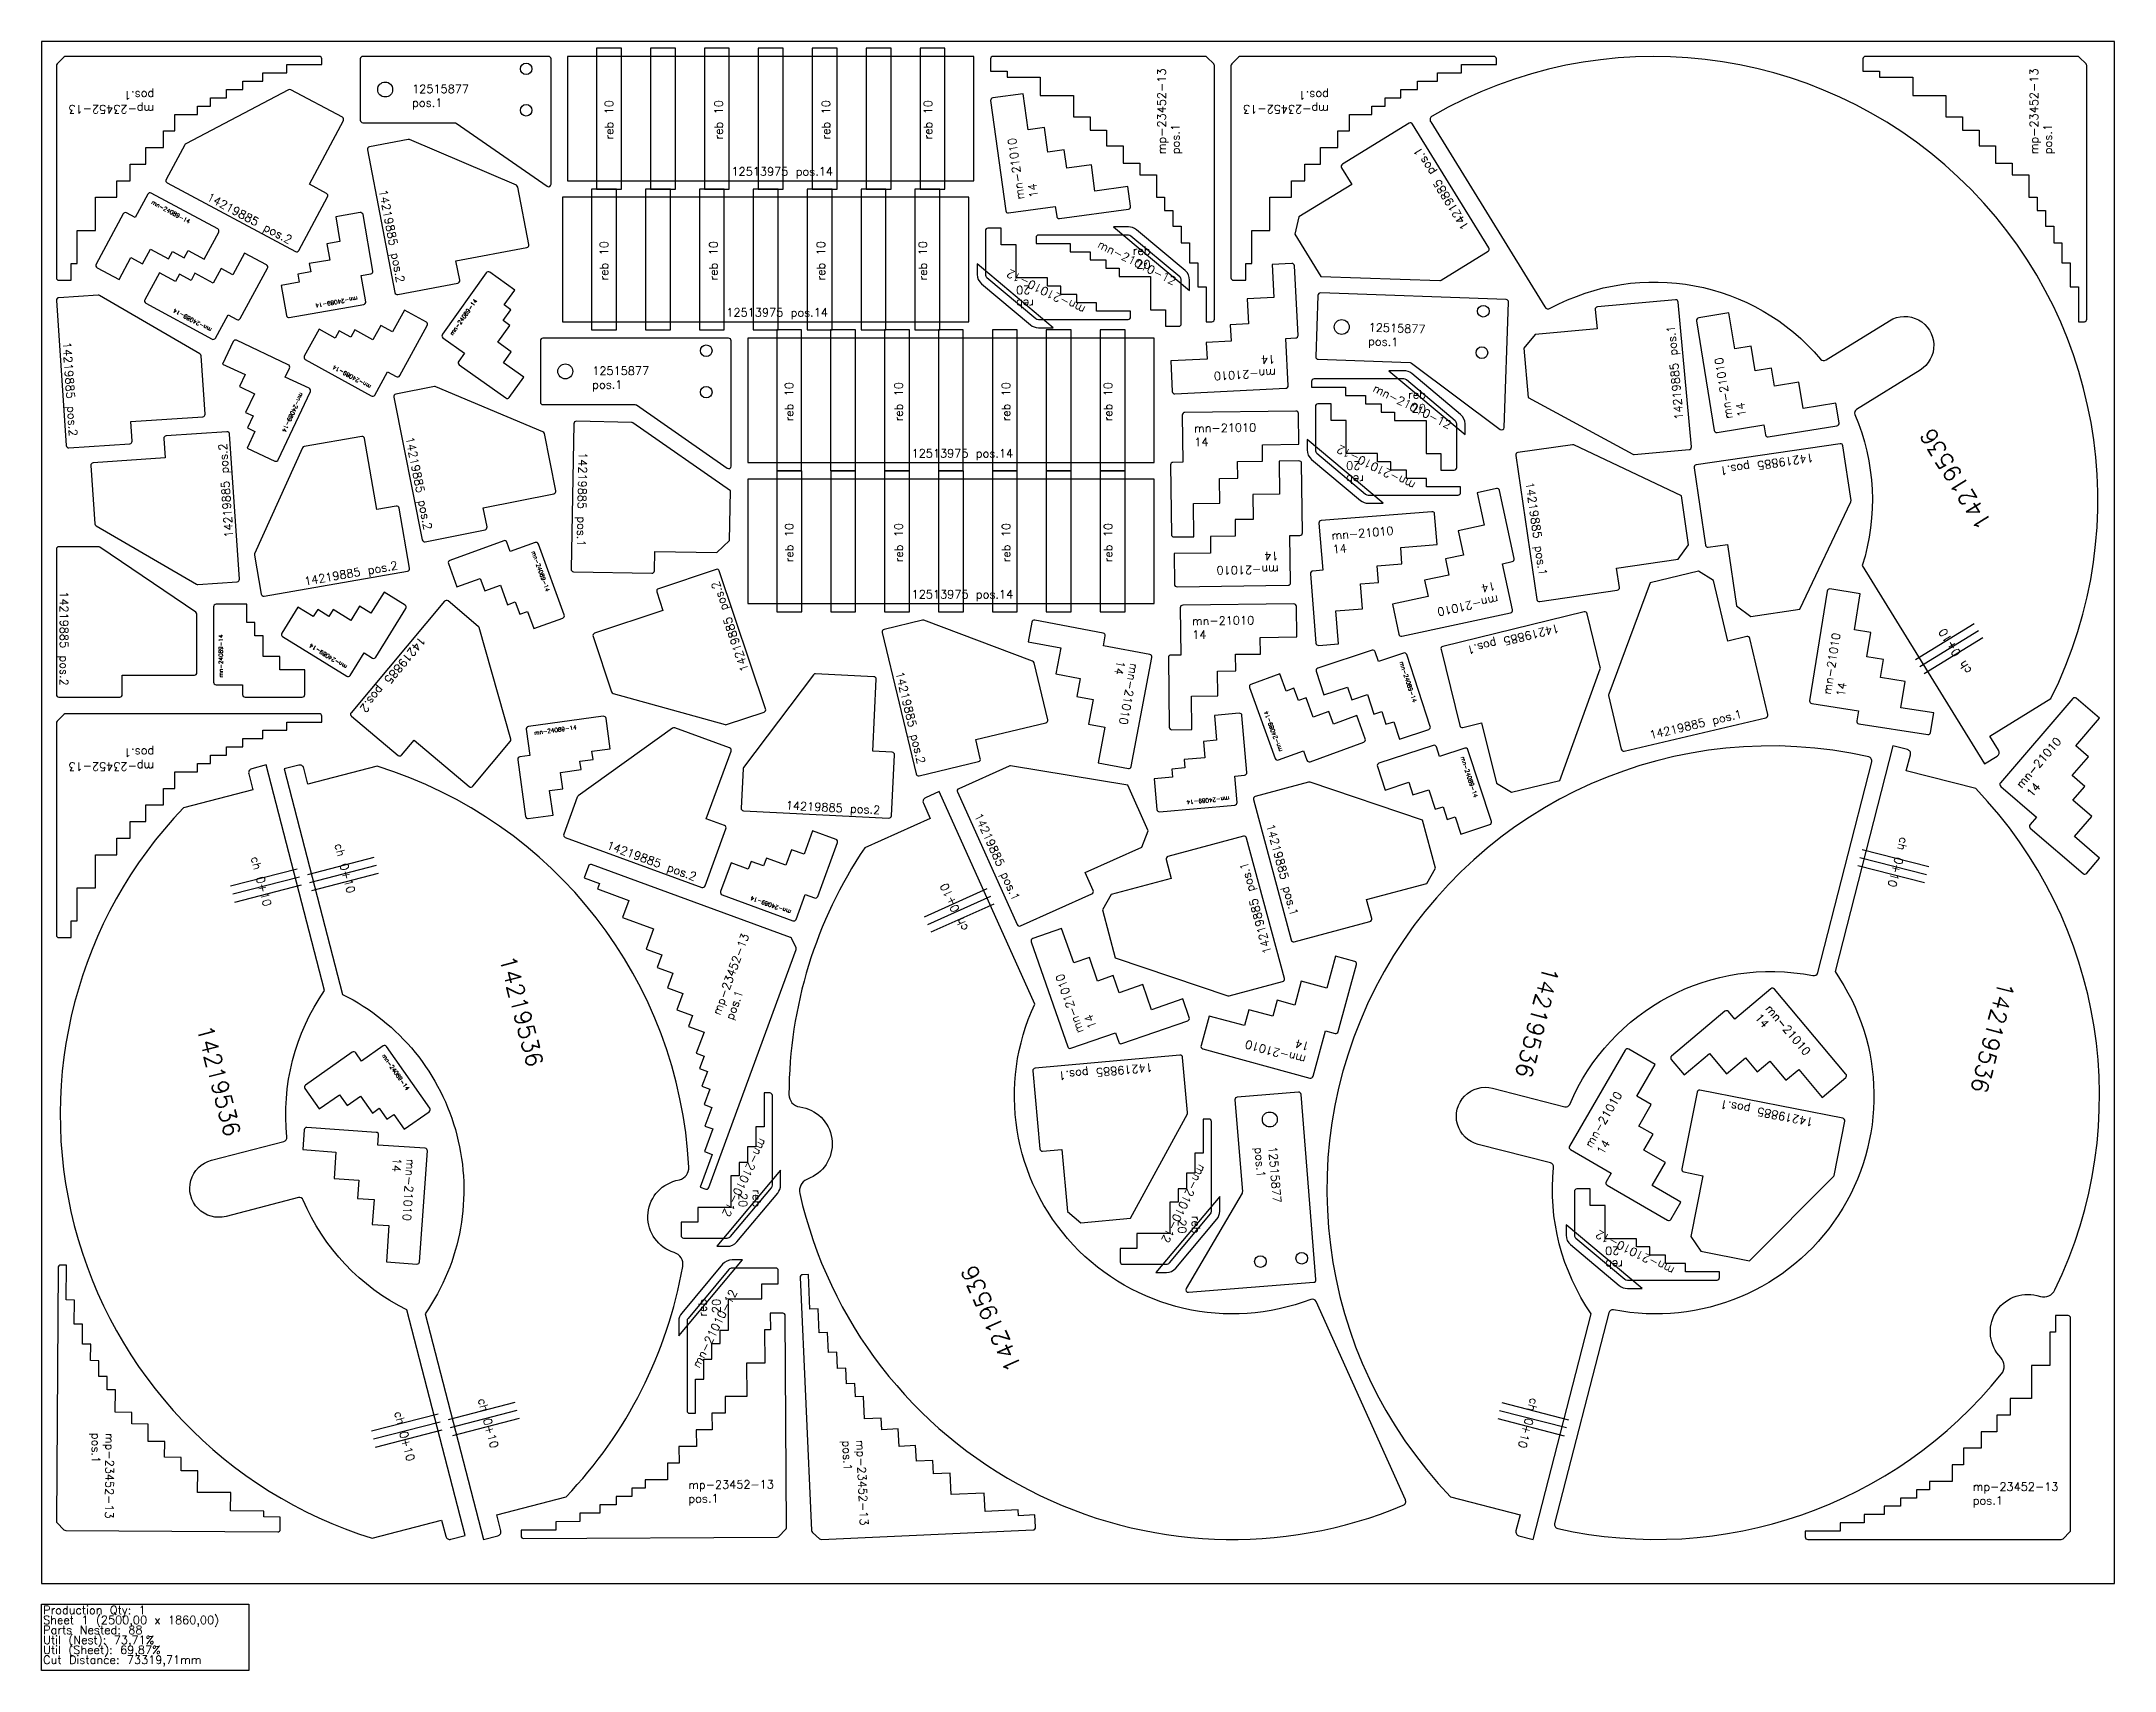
# Model space of a CAD drawing. Header units: millimetres. Extents: x 0 to 2500, y -105 to 1860.
import ezdxf

# ---------------------------------------------------------------- set-up
doc = ezdxf.new("R2010")
doc.units = ezdxf.units.MM
for name, color, linetype in [('12515877', 7, 'Continuous'), ('14219536', 7, 'Continuous'), ('14219885', 7, 'Continuous'), ('Chanfro', 7, 'Continuous'), ('MN-21010 12', 7, 'Continuous'), ('mn-21010 14', 7, 'Continuous'), ('mn-24089-14', 7, 'Continuous'), ('mp-23452-13', 7, 'Continuous'), ('Rebaixo', 6, 'Continuous'), ('sheet', 24, 'Continuous'), ('Stats', 7, 'Continuous'), ('Texto', 7, 'Continuous')]:
    doc.layers.add(name, color=color, linetype=linetype)
doc.styles.get("Standard").update_dxf_attribs({"font": 'txt.shx'})

msp = doc.modelspace()

# ---------------------------------------------------------------- texts
at = {"layer": 'Chanfro', "color": 30, "char_height": 10, "width": 69.013}
for insert, attachment_point, rotation in [((2295.6, 1153.3), 9, 121.6665), ((267.9, 815.8), 9, 284.4855), ((378.5, 834.1), 3, 284.4855), ((2236.1, 838.9), 3, 255.5984), ((1108.5, 785.7), 1, 114.2485), ((425.4, 206.3), 7, 284.4855), ((536, 224.5), 1, 284.4855), ((1795.8, 224.5), 7, 255.5984)]:
    msp.add_mtext('ch 0+10', dxfattribs=dict(at, insert=insert, attachment_point=attachment_point, rotation=rotation))
at = {"layer": 'Rebaixo', "color": 6, "char_height": 10, "attachment_point": 1, "rotation": 90}
for insert in [(679.5, 1741.7), (811.6, 1741.7), (941, 1741.7), (1064.1, 1741.7), (673.3, 1571.7), (805.4, 1571.7), (934.9, 1571.7), (1057.9, 1571.7), (896.6, 1401.7), (1028.7, 1401.7), (1158.2, 1401.7), (1281.2, 1401.7), (896.7, 1231.7), (1028.8, 1231.7), (1158.3, 1231.7), (1281.3, 1231.7)]:
    msp.add_mtext_dynamic_manual_height_columns('reb 10', width=81.56, gutter_width=12.5, heights=[0], dxfattribs=dict(at, insert=insert))
at = {"layer": 'Rebaixo', "color": 2, "char_height": 10, "attachment_point": 3}
for insert in [(1337.5, 1612.7), (1669.6, 1439.2)]:
    msp.add_mtext_dynamic_manual_height_columns('reb 20', width=41.558, gutter_width=12.5, heights=[0], dxfattribs=dict(at, insert=insert))
for insert, rotation in [((1175.4, 1538.4), 180), ((1573.4, 1326.6), 180), ((867.7, 453.8), 270), ((1397.3, 422.1), 270), ((1885.7, 379.6), 180), ((792.2, 343.3), 90)]:
    msp.add_mtext_dynamic_manual_height_columns('reb 20', width=41.558, gutter_width=12.5, heights=[0], dxfattribs=dict(at, insert=insert, rotation=rotation))
at = {"layer": 'Stats', "color": 60}
for s, p in [('Sheet 1 (2500,00 x 1860,00)', (2, -49)), ('Production Qty: 1', (2, -37)), ('Parts Nested: 88', (2, -61)), ('Util (Nest): 73,71%', (2, -73)), ('Util (Sheet): 69,87%', (2, -85)), ('Cut Distance: 73319,71mm', (2, -97))]:
    msp.add_text(s, height=10, dxfattribs=at).set_placement(p)
at = {"layer": 'Texto', "color": 30, "attachment_point": 1}
for s, insert, char_height, width, rotation in [('mp-23452-13 pos.1', (1345.8, 1724), 10, 60.76, 90), ('mp-23452-13 pos.1', (2397.8, 1724), 10, 60.76, 90), ('mp-23452-13 pos.1', (136, 1773.2), 10, 60.76, 180), ('12515877 pos.1', (447, 1807.8), 10, 105.689, 359.9997), ('mp-23452-13 pos.1', (1552.5, 1773.2), 10, 60.76, 180), ('mn-21010 14', (1175.3, 1668.6), 10, 87.681, 97.7901), ('14219885 pos.1', (1713.4, 1631.3), 10, 277.851, 121.6665), ('14219885 pos.2', (203.1, 1678), 10, 277.851, 331.8368), ('14219885 pos.2', (416.7, 1682.2), 10, 277.851, 280.8919), ('mn-24089-14', (134.5, 1668.8), 5, 76.182, 331.8368), ('mn-24089-14', (381.7, 1547.7), 5, 76.182, 189.9421), ('mn-24089-14', (203.5, 1509.2), 5, 76.182, 151.4953), ('mn-24089-14', (491.9, 1508), 5, 76.182, 54.4349), ('12515877 pos.1', (1600.7, 1520.3), 10, 105.689, 357.9765), ('14219885 pos.1', (1969.9, 1403.4), 10, 277.851, 95.171), ('14219885 pos.2', (35.7, 1497.9), 10, 277.851, 273.8813), ('mn-21010 14', (1489, 1455.2), 10, 87.681, 182.9286), ('mn-21010 14', (2029.5, 1403.9), 10, 87.681, 99.1425), ('mn-24089-14', (395.7, 1440.6), 5, 76.182, 151.0562), ('12515877 pos.1', (664.2, 1467.8), 10, 105.689, 0), ('mn-24089-14', (316.3, 1434.9), 5, 76.182, 244.7893), ('14219885 pos.2', (448.9, 1383.9), 10, 277.851, 281.2946), ('mn-21010 14', (1389.9, 1398.5), 10, 87.681, 0.7001), ('14219536', (2336, 1268.4), 20, 434.728, 121.6665), ('14219885 pos.2', (221.1, 1261.1), 10, 277.851, 93.8813), ('14219885 pos.1', (658.1, 1364.5), 10, 277.851, 268.8658), ('14219885 pos.1', (2137.8, 1353.2), 10, 277.851, 188.3429), ('14219885 pos.1', (1799.5, 1329.3), 10, 277.851, 278.3429), ('mn-21010 14', (1555.3, 1269), 10, 87.681, 4.5656), ('14219885 pos.2', (316.2, 1213.8), 10, 277.851, 9.8738), ('mn-24089-14', (595.5, 1246.2), 5, 76.182, 290), ('mn-21010 14', (1492.2, 1217.9), 10, 87.681, 180.7001), ('14219885 pos.2', (843.6, 1098.6), 10, 277.851, 108.5414), ('mn-21010 14', (1757.9, 1182.3), 10, 87.681, 192.0691), ('14219885 pos.2', (32.3, 1196.8), 10, 277.851, 270.0001), ('mn-21010 14', (1387.4, 1166), 10, 87.681, 0.7001), ('14219885 pos.1', (1831.3, 1147.6), 10, 277.851, 193.7629), ('mn-24089-14', (213.7, 1092.9), 5, 76.182, 90.0001), ('mn-24089-14', (366.4, 1102.7), 5, 76.182, 148.3304), ('14219885 pos.2', (464.3, 1136.6), 10, 277.851, 230), ('mn-21010 14', (2147.9, 1073.3), 10, 87.681, 80.9916), ('mn-21010 14', (1323.2, 1108.8), 10, 87.681, 259.3109), ('mn-24089-14', (1642.4, 1112.9), 5, 76.182, 288.2092), ('14219885 pos.2', (1039.6, 1101), 10, 277.851, 283.5223), ('mn-24089-14', (1491.7, 1002.7), 5, 76.182, 110), ('14219885 pos.1', (1938.2, 1028.1), 10, 277.851, 13.3158), ('mn-24089-14', (593.8, 1028.4), 5, 76.182, 7.7305), ('mp-23452-13 pos.1', (136, 980.3), 10, 60.76, 180), ('mn-21010 14', (2380.2, 964.9), 10, 87.681, 49.325), ('mn-24089-14', (1716.2, 998.2), 5, 76.182, 288.2092), ('14219885 pos.2', (898, 943.7), 10, 277.851, 357.1155), ('14219885 pos.1', (1133.8, 930.5), 10, 277.851, 294.2485), ('mn-24089-14', (1432.7, 944.4), 5, 76.182, 185), ('14219885 pos.1', (1486.6, 917.1), 10, 277.851, 285.0279), ('14219885 pos.2', (684.2, 895.9), 10, 277.851, 339.8588), ('14219885 pos.1', (1473.9, 758.3), 10, 277.851, 105.0279), ('mn-24089-14', (902.8, 807.1), 5, 76.182, 159.8593), ('mp-23452-13 pos.1', (808.8, 688.1), 10, 60.76, 69.8588), ('14219536', (571.3, 759.3), 20, 434.728, 284.4855), ('mn-21010 14', (1247.3, 662.4), 10, 87.681, 109.1943), ('14219536', (1830.5, 741), 20, 434.728, 255.5984), ('14219536', (2379.7, 722.8), 20, 434.728, 255.5984), ('mn-21010 14', (2086.1, 699.6), 10, 87.681, 310.0897), ('14219536', (206.3, 675.3), 20, 434.728, 284.4855), ('mn-21010 14', (1522.9, 626.2), 10, 87.681, 164.6868), ('mn-24089-14', (414.5, 639.5), 5, 76.182, 305), ('14219885 pos.1', (1340.5, 617.5), 10, 277.851, 185.1581), ('mn-21010 14', (1860.4, 529.9), 10, 87.681, 59.8609), ('14219885 pos.1', (2135.5, 551.3), 10, 277.851, 168.8498), ('12515877 pos.1', (1489.7, 527.8), 10, 105.689, 274.5777), ('mn-21010 14', (450.6, 511.8), 10, 87.681, 265.9769), ('14219536', (1164.3, 252.7), 20, 434.728, 114.2485), ('mp-23452-13 pos.1', (87.5, 181.5), 10, 60.76, 269.615), ('mp-23452-13 pos.1', (992.6, 173.5), 10, 60.76, 272.5848), ('mp-23452-13 pos.1', (780, 124.1), 10, 60.76, 0.2987)]:
    msp.add_mtext(s, dxfattribs=dict(at, insert=insert, char_height=char_height, width=width, rotation=rotation))
at = {"layer": 'Texto', "color": 6, "char_height": 10, "attachment_point": 1}
for insert in [(832.1, 1708.2), (826, 1538.2), (1049.3, 1368.2), (1049.4, 1198.2)]:
    msp.add_mtext_dynamic_manual_height_columns('12513975 pos.14', width=172.613, gutter_width=12.5, heights=[0], dxfattribs=dict(at, insert=insert))
at = {"layer": 'Texto', "color": 2, "char_height": 10, "attachment_point": 1}
for insert, rotation in [((1277.1, 1621), 333.3561), ((1255.1, 1530.4), 153.3561), ((1609.2, 1447.4), 333.3561), ((1653.1, 1318.5), 153.3561), ((875.8, 533.5), 243.3561), ((1405.3, 501.9), 243.3561), ((1965.4, 371.5), 153.3561), ((784.2, 263.6), 63.3561)]:
    msp.add_mtext_dynamic_manual_height_columns('mn-21010-12', width=178.12, gutter_width=12.5, heights=[0], dxfattribs=dict(at, insert=insert, rotation=rotation))
at = {"layer": 'Texto', "color": 30, "insert": (2329, 121.8), "char_height": 10, "width": 60.76, "attachment_point": 1}
msp.add_mtext('mp-23452-13 pos.1', dxfattribs=at)

# ---------------------------------------------------------------- linework, layer by layer
at = {"color": 6}
for points in [[(634.5, 1692), (1124.5, 1692), (1124.5, 1842), (634.5, 1842)], [(628.4, 1522), (1118.4, 1522), (1118.4, 1672), (628.4, 1672)], [(851.7, 1352), (1341.7, 1352), (1341.7, 1502), (851.7, 1502)], [(851.8, 1182), (1341.8, 1182), (1341.8, 1332), (851.8, 1332)]]:
    msp.add_lwpolyline(points, close=True, dxfattribs=at)
at = {"layer": '12515877', "color": 30}
for points in [[(614.5, 1839, 0.414214), (611.5, 1842), (387.5, 1842, 0.414214), (384.5, 1839), (384.5, 1765, 0.414214), (387.5, 1762), (498.6, 1762, -0.153131), (500.3, 1761.5), (609.8, 1685.3, 0.605768), (614.5, 1687.7)], [(1769.2, 1545.5, 0.414214), (1766.3, 1548.6), (1542.5, 1556.6, 0.414214), (1539.4, 1553.7), (1536.8, 1479.7, 0.414214), (1539.7, 1476.6), (1650.6, 1472.7, -0.153131), (1652.3, 1472.1), (1759.1, 1392.1, 0.605768), (1763.9, 1394.4)], [(831.7, 1499, 0.414214), (828.7, 1502), (604.7, 1502, 0.414214), (601.7, 1499), (601.7, 1425, 0.414214), (604.7, 1422), (715.7, 1422, -0.153131), (717.5, 1421.5), (827, 1345.3, 0.605768), (831.7, 1347.7)], [(1534.2, 363.3, 0.414214), (1536.9, 366.5), (1519.1, 589.8, 0.414214), (1515.8, 592.6), (1442.1, 586.7, 0.414214), (1439.3, 583.4), (1448.2, 472.7, -0.153131), (1447.8, 471), (1380.6, 355.7, 0.605768), (1383.4, 351.2)]]:
    msp.add_lwpolyline(points, format="xyb", close=True, dxfattribs=at)
for centre, radius in [((584.5, 1827), 7), ((414.5, 1802), 9), ((584.5, 1777), 7), ((1738.8, 1534.6), 7), ((1568.1, 1515.6), 9), ((801.7, 1487), 7), ((1737.1, 1484.6), 7), ((631.7, 1462), 9), ((801.7, 1437), 7), ((1481.3, 559.7), 9), ((1470, 388.3), 7), ((1519.8, 392.3), 7)]:
    msp.add_circle(centre, radius, dxfattribs=at)
at = {"layer": '14219536', "color": 30}
for points in [[(2145.6, 1476.8, 0.370985), (2152.1, 1475.8), (2228.7, 1523.1, -1.000005), (2265.4, 1463.5), (2188.8, 1416.2, 0.370985), (2186.9, 1410, -0.178906), (2195.8, 1227.9), (2343.3, 988.7), (2358.6, 998.1, 0.414214), (2360.2, 1005), (2349.7, 1022), (2423.3, 1067.4, 0.744297), (1677, 1770, 0.422529), (1675.3, 1763.1), (1812.9, 1539.9, 0.397905), (1819.6, 1538.1, -0.355139)], [(1843, 577.9, -0.355139), (2136.2, 733.2, 0.397905), (2142, 736.9), (2207.2, 990.9, 0.422529), (2203.5, 997, 0.744297), (1699.4, 104.5), (1783.1, 83), (1778.1, 63.7, 0.414214), (1781.7, 57.6), (1799.1, 53.1), (1869, 325.3, -0.178906), (1823.5, 501.9, 0.370985), (1819.7, 507.2), (1732.6, 529.6, -1.000005), (1750, 597.4), (1837.2, 575, 0.370985)], [(1828.5, 66.4, 0.286515), (2363.6, 252.7, 0.377406), (2362.8, 272.5, -0.755473), (2406.4, 347.3), (2410.7, 346.1, 0.356394), (2428, 354.1, 0.314337), (2332.6, 958.8), (2248.9, 980.3), (2253.9, 999.7, 0.414214), (2250.3, 1005.8), (2232.8, 1010.3), (2162.9, 738.1, -0.67418), (1895.8, 330.1, 0.397905), (1890, 326.5), (1824.8, 72.5, 0.422529)], [(296, 538.5, -0.178906), (341.3, 715.1), (271, 987.3), (253.6, 982.7, 0.414214), (250, 976.7), (255, 957.3), (171.3, 935.7, 0.557308), (398.9, 54.6), (482.6, 76.2), (487.6, 56.9, 0.414214), (493.7, 53.3), (511.1, 57.8), (440.8, 329.9, -0.178906), (315.6, 462.5, 0.370985), (309.8, 465.4), (222.6, 442.8, -1.000003), (205.1, 510.6), (292.2, 533.1, 0.370985)], [(780.7, 502.3, 0.314337), (405, 985.7), (321.4, 964.1), (316.4, 983.5, 0.414214), (310.3, 987.1), (292.8, 982.6), (363.1, 710.5, -0.457379), (462.7, 325.2), (533, 53.1), (550.4, 57.6, 0.414214), (554, 63.7), (549, 83), (632.7, 104.7, 0.148717), (773.3, 382.4, 0.377406), (763, 399.3, -0.755473), (765.1, 485.9), (769.4, 487, 0.356394)], [(914.5, 470.4, 0.465857), (1642.2, 94.3, 0.422529), (1644.8, 101), (1537.2, 340, 0.397905), (1530.8, 342.7, -0.67418), (1197.8, 698.9), (1082.4, 955.1), (1066, 947.7, 0.414214), (1063.5, 941.1), (1071.7, 922.9), (992.9, 887.4, 0.148717), (901.4, 589.8, 0.377406), (914.4, 574.9, -0.755473), (927.1, 489.2), (923, 487.4, 0.356394)]]:
    msp.add_lwpolyline(points, format="xyb", close=True, dxfattribs=at)
at = {"layer": '14219885', "color": 30}
for points in [[(345, 1672.6, 0.414214), (343.8, 1676.7), (323.1, 1687.8), (364.1, 1764.5, 0.414214), (362.9, 1768.5), (300.8, 1801.8, 0.248698), (298, 1801.8), (174, 1736.7, 0.150057), (172.8, 1735.4), (150.3, 1693.5, 0.414214), (151.5, 1689.4), (306.3, 1606.6, 0.414214), (310.3, 1607.8)], [(1511.5, 1627.6), (1543, 1576.6), (1686.2, 1571.5, 0.148069), (1687.9, 1571.9), (1744.6, 1606.9, 0.414214), (1745.6, 1611), (1653.4, 1760.4, 0.414214), (1649.3, 1761.4), (1568.9, 1711.8, 0.414214), (1567.9, 1707.6), (1580.2, 1687.6), (1516.4, 1648.3)], [(502, 1568.6, 0.414214), (504.4, 1572.1), (499.9, 1595.2), (585.3, 1611.6, 0.414214), (587.7, 1615.1), (574.4, 1684.3, 0.248698), (572.7, 1686.5), (444, 1741.7, 0.150057), (442.2, 1741.9), (395.5, 1732.9, 0.414214), (393.1, 1729.4), (426.3, 1557.1, 0.414214), (429.8, 1554.7)], [(106.5, 1374.8, 0.414214), (109.3, 1378), (107.7, 1401.4), (194.5, 1407.3, 0.414214), (197.3, 1410.5), (192.5, 1480.7, 0.248698), (191, 1483.1), (70, 1553.7, 0.150057), (68.3, 1554.1), (20.9, 1550.9, 0.414214), (18.1, 1547.7), (29.9, 1372.6, 0.414214), (33.1, 1369.8)], [(1787.6, 1490.2), (1793, 1430.5), (1918.9, 1362, 0.148069), (1920.6, 1361.7), (1986.9, 1367.7, 0.414214), (1989.7, 1370.9), (1973.8, 1545.7, 0.414214), (1970.6, 1548.4), (1876.5, 1539.9, 0.414214), (1873.7, 1536.7), (1875.9, 1513.3), (1801.2, 1506.5)], [(534.9, 1270.9, 0.414214), (537.3, 1274.4), (532.7, 1297.5), (618, 1314.5, 0.414214), (620.3, 1318), (606.6, 1387.1, 0.248698), (604.8, 1389.2), (475.7, 1443.6, 0.150057), (474, 1443.8), (427.3, 1434.5, 0.414214), (424.9, 1430.9), (459.3, 1258.8, 0.414214), (462.8, 1256.5)], [(829.8, 1258.1), (831, 1318.1), (713.3, 1400, 0.148069), (711.7, 1400.5), (645.1, 1401.8, 0.414214), (642, 1398.9), (638.6, 1223.4, 0.414214), (641.5, 1220.4), (736, 1218.5, 0.414214), (739.1, 1221.4), (739.5, 1244.9), (814.5, 1243.4)], [(150.3, 1384.3, 0.414214), (147.5, 1381.1), (149.1, 1357.6), (62.3, 1351.7, 0.414214), (59.5, 1348.5), (64.3, 1278.3, 0.248698), (65.8, 1275.9), (186.8, 1205.3, 0.150057), (188.5, 1204.9), (236, 1208.2, 0.414214), (238.7, 1211.4), (226.9, 1386.5, 0.414214), (223.7, 1389.2)], [(431.3, 1297, 0.414214), (427.8, 1299.5), (404.6, 1295.4), (389.7, 1381.1, 0.414214), (386.3, 1383.6), (316.9, 1371.5, 0.248698), (314.7, 1369.8), (257.1, 1242.1, 0.150057), (256.9, 1240.4), (265.1, 1193.5, 0.414214), (268.5, 1191), (441.4, 1221.1, 0.414214), (443.9, 1224.6)], [(1986.3, 1252.7), (1977.6, 1312), (1848.1, 1373.4, 0.148069), (1846.4, 1373.6), (1780.5, 1364, 0.414214), (1778, 1360.6), (1803.4, 1186.9, 0.414214), (1806.8, 1184.4), (1900.3, 1198.1, 0.414214), (1902.9, 1201.5), (1899.5, 1224.8), (1973.7, 1235.6)], [(2061.2, 1166.4), (2120.6, 1175.1), (2181.9, 1304.6, 0.148069), (2182.2, 1306.3), (2172.5, 1372.2, 0.414214), (2169.1, 1374.8), (1995.5, 1349.3, 0.414214), (1992.9, 1345.9), (2006.6, 1252.4, 0.414214), (2010, 1249.9), (2033.3, 1253.3), (2044.2, 1179.1)], [(94.5, 1069.1, 0.414214), (97.5, 1072.1), (97.5, 1095.6), (184.5, 1095.6, 0.414214), (187.5, 1098.6), (187.5, 1169, 0.248698), (186.2, 1171.5), (70.3, 1250.1, 0.150057), (68.6, 1250.6), (21, 1250.6, 0.414214), (18, 1247.6), (18, 1072.1, 0.414214), (21, 1069.1)], [(744, 1199.9, 0.414214), (742.1, 1196.1), (749.5, 1173.8), (667.1, 1146.1, 0.414214), (665.2, 1142.3), (687.6, 1075.6, 0.248698), (689.6, 1073.6), (824.5, 1036, 0.150057), (826.3, 1036), (871.4, 1051.1, 0.414214), (873.3, 1054.9), (817.4, 1221.3, 0.414214), (813.6, 1223.2)], [(1998.3, 1220.9), (1939.9, 1207), (1890, 1072.7, 0.148069), (1889.9, 1071), (1905.2, 1006.2, 0.414214), (1908.8, 1003.9), (2079.6, 1044.3, 0.414214), (2081.8, 1048), (2060.1, 1139.9, 0.414214), (2056.5, 1142.1), (2033.6, 1136.7), (2016.3, 1209.7)], [(430, 998.8, 0.414214), (434.2, 999.2), (449.3, 1017.2), (515.9, 961.2, 0.414214), (520.2, 961.6), (565.4, 1015.5, 0.248698), (566, 1018.3), (527.7, 1153, 0.150057), (526.8, 1154.5), (490.3, 1185.1, 0.414214), (486.1, 1184.7), (373.3, 1050.3, 0.414214), (373.7, 1046)], [(1130, 991.5, 0.414214), (1132.2, 995.1), (1126.7, 1017.9), (1211.3, 1038.3, 0.414214), (1213.5, 1041.9), (1197, 1110.4, 0.248698), (1195.2, 1112.5), (1064.1, 1161.8, 0.150057), (1062.3, 1161.9), (1016.1, 1150.8, 0.414214), (1013.9, 1147.1), (1054.9, 976.5, 0.414214), (1058.5, 974.3)], [(1772.7, 954.4), (1831, 968.6), (1879.8, 1103.4, 0.148069), (1879.9, 1105.1), (1864.1, 1169.8, 0.414214), (1860.5, 1172), (1690, 1130.2, 0.414214), (1687.8, 1126.6), (1710.3, 1034.8, 0.414214), (1713.9, 1032.6), (1736.7, 1038.2), (1754.6, 965.4)], [(1028.7, 999.4, 0.414214), (1025.8, 1002.6), (1002.4, 1003.8), (1006.7, 1090.7, 0.414214), (1003.9, 1093.8), (933.6, 1097.3, 0.248698), (931, 1096.2), (846.7, 984.3, 0.150057), (846.1, 982.7), (843.7, 935.2, 0.414214), (846.6, 932), (1021.8, 923.2, 0.414214), (1025, 926)], [(825.5, 910.4, 0.414214), (823.8, 914.2), (801.7, 922.3), (831.7, 1004, 0.414214), (829.9, 1007.8), (763.8, 1032.1, 0.248698), (761, 1031.7), (647.3, 949.9, 0.150057), (646.2, 948.5), (629.8, 903.9, 0.414214), (631.6, 900), (796.4, 839.6, 0.414214), (800.2, 841.4)], [(1334.5, 908), (1309.9, 962.8), (1168.5, 986.3, 0.148069), (1166.8, 986), (1106.1, 958.7, 0.414214), (1104.5, 954.7), (1176.6, 794.7, 0.414214), (1180.6, 793.2), (1266.8, 832, 0.414214), (1268.3, 836), (1258.6, 857.4), (1327, 888.2)], [(1681.1, 862.7), (1665.6, 920.7), (1529.8, 966.5, 0.148069), (1528, 966.6), (1463.7, 949.3, 0.414214), (1461.6, 945.6), (1507.1, 776.2, 0.414214), (1510.8, 774), (1602.1, 798.5, 0.414214), (1604.2, 802.2), (1598.1, 824.9), (1670.5, 844.4)], [(1279.4, 812.6), (1294.9, 754.7), (1430.7, 708.8, 0.148069), (1432.4, 708.8), (1496.8, 726.1, 0.414214), (1498.9, 729.7), (1453.4, 899.2, 0.414214), (1449.7, 901.3), (1358.4, 876.8, 0.414214), (1356.3, 873.2), (1362.4, 850.5), (1290, 831)], [(1253.6, 435.2), (1313.4, 440.6), (1381.9, 566.5, 0.148069), (1382.2, 568.2), (1376.2, 634.6, 0.414214), (1373, 637.3), (1198.2, 621.5, 0.414214), (1195.5, 618.3), (1204, 524.1, 0.414214), (1207.2, 521.4), (1230.6, 523.5), (1237.4, 448.8)], [(2001, 400.7), (2059.8, 389.1), (2160.9, 490.8, 0.148069), (2161.7, 492.3), (2174.6, 557.6, 0.414214), (2172.2, 561.2), (2000, 595.1, 0.414214), (1996.5, 592.7), (1978.2, 500, 0.414214), (1980.6, 496.5), (2003.6, 491.9), (1989.1, 418.4)]]:
    msp.add_lwpolyline(points, format="xyb", close=True, dxfattribs=at)
at = {"layer": 'Chanfro', "color": 30}
for p, q in [((2330.7, 1157.7), (2260, 1114.1)), ((2335.9, 1149.2), (2265.3, 1105.6)), ((2341.2, 1140.7), (2270.5, 1097.1)), ((401, 875.7), (320.7, 854.9)), ((2273.4, 854.8), (2193, 875.4)), ((2275.9, 864.4), (2195.5, 885.1)), ((228.1, 841.4), (308.5, 862.1)), ((230.6, 831.7), (311, 852.4)), ((403.5, 866), (323.2, 845.3)), ((406, 856.3), (325.7, 835.6)), ((2270.9, 845.1), (2190.6, 865.7)), ((233.1, 822), (313.5, 842.8)), ((1064.9, 804.1), (1140.6, 838.2)), ((1069, 795), (1144.7, 829.1)), ((1073.1, 785.9), (1148.8, 819.9)), ((397.9, 184), (478.3, 204.8)), ((570.8, 218.3), (490.5, 197.6)), ((573.4, 208.6), (493, 187.9)), ((1758.5, 208.6), (1838.9, 188)), ((1761, 218.3), (1841.4, 197.6)), ((400.4, 174.3), (480.8, 195.1)), ((402.9, 164.6), (483.3, 185.4)), ((575.9, 199), (495.5, 178.2)), ((1756.1, 198.9), (1836.4, 178.3))]:
    msp.add_line(p, q, dxfattribs=at)
at = {"layer": 'MN-21010 12', "color": 2}
for points in [[(1157.4, 1614.7), (1157.4, 1634.7), (1141.4, 1634.7, 0.414214), (1138.4, 1631.7), (1138.4, 1579.1, 0.221695), (1140.2, 1575.3), (1199, 1525.9, 0.176327), (1202.2, 1524.7), (1310.4, 1524.7, 0.414214), (1313.4, 1527.7), (1313.4, 1534.7), (1272.4, 1534.7), (1272.4, 1544.7), (1248.4, 1544.7), (1248.4, 1554.7), (1229.4, 1554.7), (1229.4, 1564.7), (1213.4, 1564.7), (1213.4, 1574.7), (1175.4, 1574.7), (1175.4, 1614.7)], [(1355.5, 1536.4), (1355.5, 1516.4), (1371.5, 1516.4, 0.414214), (1374.5, 1519.4), (1374.5, 1572.1, 0.221695), (1372.8, 1575.9), (1313.9, 1625.3, 0.176327), (1310.7, 1626.4), (1202.5, 1626.4, 0.414214), (1199.5, 1623.4), (1199.5, 1616.4), (1240.5, 1616.4), (1240.5, 1606.4), (1264.5, 1606.4), (1264.5, 1596.4), (1283.5, 1596.4), (1283.5, 1586.4), (1299.5, 1586.4), (1299.5, 1576.4), (1337.5, 1576.4), (1337.5, 1536.4)], [(1687.7, 1362.9), (1687.7, 1342.9), (1703.7, 1342.9, 0.414214), (1706.7, 1345.9), (1706.7, 1398.6, 0.221695), (1704.9, 1402.4), (1646.1, 1451.7, 0.176327), (1642.9, 1452.9), (1534.7, 1452.9, 0.414214), (1531.7, 1449.9), (1531.7, 1442.9), (1572.7, 1442.9), (1572.7, 1432.9), (1596.7, 1432.9), (1596.7, 1422.9), (1615.7, 1422.9), (1615.7, 1412.9), (1631.7, 1412.9), (1631.7, 1402.9), (1669.7, 1402.9), (1669.7, 1362.9)], [(1555.3, 1402.9), (1555.3, 1422.9), (1539.3, 1422.9, 0.414214), (1536.3, 1419.9), (1536.3, 1367.3, 0.221695), (1538.1, 1363.4), (1596.9, 1314.1, 0.176327), (1600.1, 1312.9), (1708.3, 1312.9, 0.414214), (1711.3, 1315.9), (1711.3, 1322.9), (1670.3, 1322.9), (1670.3, 1332.9), (1646.3, 1332.9), (1646.3, 1342.9), (1627.3, 1342.9), (1627.3, 1352.9), (1611.3, 1352.9), (1611.3, 1362.9), (1573.3, 1362.9), (1573.3, 1402.9)], [(791.4, 435.7), (771.4, 435.7), (771.4, 419.7, 0.414214), (774.4, 416.7), (827, 416.7, 0.221695), (830.9, 418.5), (880.2, 477.3, 0.176327), (881.4, 480.5), (881.4, 588.7, 0.414214), (878.4, 591.7), (871.4, 591.7), (871.4, 550.7), (861.4, 550.7), (861.4, 526.7), (851.4, 526.7), (851.4, 507.7), (841.4, 507.7), (841.4, 491.7), (831.4, 491.7), (831.4, 453.7), (791.4, 453.7)], [(1320.9, 404.1), (1300.9, 404.1), (1300.9, 388.1, 0.414214), (1303.9, 385.1), (1356.6, 385.1, 0.221695), (1360.4, 386.9), (1409.8, 445.7, 0.176327), (1410.9, 448.9), (1410.9, 557.1, 0.414214), (1407.9, 560.1), (1400.9, 560.1), (1400.9, 519.1), (1390.9, 519.1), (1390.9, 495.1), (1380.9, 495.1), (1380.9, 476.1), (1370.9, 476.1), (1370.9, 460.1), (1360.9, 460.1), (1360.9, 422.1), (1320.9, 422.1)], [(1867.6, 455.9), (1867.6, 475.9), (1851.6, 475.9, 0.414214), (1848.6, 472.9), (1848.6, 420.2, 0.221695), (1850.4, 416.4), (1909.3, 367.1, 0.176327), (1912.5, 365.9), (2020.6, 365.9, 0.414214), (2023.6, 368.9), (2023.6, 375.9), (1982.6, 375.9), (1982.6, 385.9), (1958.6, 385.9), (1958.6, 395.9), (1939.6, 395.9), (1939.6, 405.9), (1923.6, 405.9), (1923.6, 415.9), (1885.6, 415.9), (1885.6, 455.9)], [(868.6, 361.4), (888.6, 361.4), (888.6, 377.4, 0.414214), (885.6, 380.4), (832.9, 380.4, 0.221695), (829.1, 378.6), (779.7, 319.8, 0.176327), (778.6, 316.6), (778.6, 208.4, 0.414214), (781.6, 205.4), (788.6, 205.4), (788.6, 246.4), (798.6, 246.4), (798.6, 270.4), (808.6, 270.4), (808.6, 289.4), (818.6, 289.4), (818.6, 305.4), (828.6, 305.4), (828.6, 343.4), (868.6, 343.4)]]:
    msp.add_lwpolyline(points, format="xyb", close=True, dxfattribs=at)
at = {"layer": 'mn-21010 14', "color": 30}
for points in [[(1166.2, 1653.2), (1222.6, 1661), (1224.3, 1649.1, 0.414214), (1227.6, 1646.5), (1310.9, 1657.9, 0.414214), (1313.4, 1661.3), (1310.2, 1685), (1270.5, 1679.6), (1266.2, 1711.3), (1236.5, 1707.3), (1233.5, 1729.1), (1213.7, 1726.4), (1209.6, 1756.1), (1189.8, 1753.4), (1183.8, 1797), (1147.2, 1791.9, 0.414214), (1144.6, 1788.6), (1162.8, 1655.8, 0.414214)], [(1503.5, 1444.8), (1500.6, 1501.7), (1512.5, 1502.4, 0.414214), (1515.4, 1505.5), (1511.1, 1589.4, 0.414214), (1507.9, 1592.2), (1484, 1591), (1486, 1551.1), (1454.1, 1549.4), (1455.6, 1519.5), (1433.6, 1518.3), (1434.6, 1498.4), (1404.7, 1496.8), (1405.7, 1476.9), (1361.8, 1474.6), (1363.6, 1437.7, 0.414214), (1366.8, 1434.8), (1500.6, 1441.7, 0.414214)], [(2020.7, 1388.4), (2077, 1397.5), (2078.9, 1385.6, 0.414214), (2082.4, 1383.1), (2165.3, 1396.5, 0.414214), (2167.8, 1399.9), (2164, 1423.6), (2124.5, 1417.3), (2119.4, 1448.9), (2089.8, 1444.1), (2086.3, 1465.8), (2066.5, 1462.6), (2061.8, 1492.3), (2042, 1489.1), (2035, 1532.5), (1998.5, 1526.6, 0.414214), (1996, 1523.2), (2017.3, 1390.9, 0.414214)], [(1375.8, 1409.4), (1376.5, 1352.4), (1364.5, 1352.3, 0.414214), (1361.6, 1349.2), (1362.6, 1265.2, 0.414214), (1365.6, 1262.3), (1389.6, 1262.6), (1389.2, 1302.6), (1421.1, 1303), (1420.8, 1333), (1442.8, 1333.2), (1442.5, 1353.2), (1472.5, 1353.6), (1472.3, 1373.6), (1516.3, 1374.1), (1515.8, 1411.1, 0.414214), (1512.8, 1414.1), (1378.8, 1412.5, 0.414214)], [(1506.3, 1207), (1505.6, 1264), (1517.6, 1264.1, 0.414214), (1520.6, 1267.2), (1519.6, 1351.2, 0.414214), (1516.5, 1354.1), (1492.5, 1353.8), (1493, 1313.8), (1461, 1313.5), (1461.4, 1283.5), (1439.4, 1283.2), (1439.6, 1263.2), (1409.6, 1262.8), (1409.9, 1242.8), (1365.9, 1242.3), (1366.3, 1205.3, 0.414214), (1369.4, 1202.3), (1503.4, 1204, 0.414214)], [(1773.8, 1174.4), (1761.9, 1230.1), (1773.6, 1232.6, 0.414214), (1775.9, 1236.2), (1758.4, 1318.4, 0.414214), (1754.8, 1320.7), (1731.3, 1315.6), (1739.7, 1276.5), (1708.4, 1269.8), (1714.7, 1240.5), (1693.2, 1235.9), (1697.4, 1216.3), (1668, 1210.1), (1672.2, 1190.5), (1629.2, 1181.3), (1636.9, 1145.1, 0.414214), (1640.5, 1142.8), (1771.5, 1170.8, 0.414214)], [(1540.5, 1279), (1545.1, 1222.1), (1533.1, 1221.2, 0.414214), (1530.3, 1217.9), (1537, 1134.2, 0.414214), (1540.3, 1131.5), (1564.2, 1133.4), (1561, 1173.2), (1592.9, 1175.8), (1590.5, 1205.7), (1612.4, 1207.5), (1610.8, 1227.4), (1640.7, 1229.8), (1639.2, 1249.7), (1683, 1253.2), (1680.1, 1290.1, 0.414214), (1676.8, 1292.8), (1543.3, 1282.2, 0.414214)], [(1373.4, 1176.9), (1374.1, 1119.9), (1362.1, 1119.8, 0.414214), (1359.1, 1116.8), (1360.1, 1032.8, 0.414214), (1363.2, 1029.8), (1387.2, 1030.1), (1386.7, 1070.1), (1418.7, 1070.5), (1418.3, 1100.5), (1440.3, 1100.8), (1440.1, 1120.8), (1470, 1121.1), (1469.8, 1141.1), (1513.8, 1141.7), (1513.3, 1178.7, 0.414214), (1510.3, 1181.6), (1376.3, 1180, 0.414214)], [(2134.8, 1061.3), (2191.1, 1052.4), (2189.2, 1040.5, 0.414214), (2191.7, 1037.1), (2274.7, 1023.9, 0.414214), (2278.1, 1026.4), (2281.9, 1050.1), (2242.4, 1056.4), (2247.4, 1088), (2217.8, 1092.7), (2221.2, 1114.4), (2201.4, 1117.6), (2206.1, 1147.2), (2186.4, 1150.3), (2193.3, 1193.8), (2156.7, 1199.6, 0.414214), (2153.3, 1197.1), (2132.3, 1064.7, 0.414214)], [(1336.6, 1120.5), (1280.6, 1131.1), (1282.9, 1142.9, 0.414214), (1280.5, 1146.4), (1197.9, 1161.9, 0.414214), (1194.4, 1159.5), (1190, 1136), (1229.3, 1128.5), (1223.3, 1097.1), (1252.8, 1091.5), (1248.7, 1069.9), (1268.4, 1066.2), (1262.8, 1036.7), (1282.5, 1033), (1274.3, 989.8), (1310.7, 982.9, 0.414214), (1314.2, 985.3), (1339, 1117, 0.414214)], [(2362.7, 961.5), (2405.9, 924.4), (2398.1, 915.3, 0.414214), (2398.4, 911.1), (2462.1, 856.3, 0.414214), (2466.4, 856.6), (2482, 874.8), (2451.7, 900.9), (2472.5, 925.2), (2449.8, 944.7), (2464.1, 961.4), (2448.9, 974.4), (2468.5, 997.2), (2453.3, 1010.2), (2482, 1043.6), (2453.9, 1067.7, 0.414214), (2449.7, 1067.4), (2362.4, 965.8, 0.414214)], [(1241.4, 645.6), (1295.3, 664.4), (1299.2, 653, 0.414214), (1303, 651.2), (1382.3, 678.8, 0.414214), (1384.2, 682.6), (1376.3, 705.3), (1338.5, 692.1), (1328, 722.4), (1299.7, 712.5), (1292.4, 733.3), (1273.6, 726.7), (1263.7, 755), (1244.8, 748.5), (1230.3, 790), (1195.4, 777.8, 0.414214), (1193.5, 774), (1237.6, 647.5, 0.414214)], [(1533.4, 611.8), (1548.5, 666.8), (1560, 663.6, 0.414214), (1563.7, 665.7), (1585.9, 746.7, 0.414214), (1583.8, 750.4), (1560.7, 756.8), (1550.1, 718.2), (1519.2, 726.6), (1511.3, 697.7), (1490.1, 703.5), (1484.8, 684.2), (1455.9, 692.1), (1450.6, 672.9), (1408.2, 684.5), (1398.4, 648.8, 0.414214), (1400.5, 645.1), (1529.7, 609.7, 0.414214)], [(2085.6, 717.4), (2042, 680.7), (2034.3, 689.8, 0.414214), (2030, 690.2), (1965.8, 636.1, 0.414214), (1965.4, 631.9), (1980.9, 613.5), (2011.5, 639.3), (2032.1, 614.8), (2055, 634.1), (2069.2, 617.3), (2084.5, 630.2), (2103.8, 607.2), (2119.1, 620.1), (2147.5, 586.4), (2175.8, 610.3, 0.414214), (2176.1, 614.5), (2089.8, 717, 0.414214)], [(1843.8, 523.4), (1893.1, 494.8), (1887, 484.4, 0.414214), (1888.1, 480.3), (1960.8, 438.1, 0.414214), (1964.9, 439.2), (1976.9, 460), (1942.3, 480), (1958.4, 507.7), (1932.4, 522.8), (1943.5, 541.8), (1926.2, 551.8), (1941.3, 577.8), (1924, 587.8), (1946.1, 625.9), (1914.1, 644.5, 0.414214), (1910, 643.4), (1842.7, 527.5, 0.414214)], [(462.6, 524.9), (405.7, 528.9), (406.6, 540.9, 0.414214), (403.8, 544.1), (320, 550, 0.414214), (316.8, 547.2), (315.1, 523.3), (355, 520.4), (352.8, 488.5), (382.7, 486.4), (381.1, 464.5), (401.1, 463.1), (399, 433.1), (418.9, 431.7), (415.9, 387.9), (452.8, 385.3, 0.414214), (456, 388), (465.4, 521.7, 0.414214)]]:
    msp.add_lwpolyline(points, format="xyb", close=True, dxfattribs=at)
at = {"layer": 'mn-24089-14', "color": 30}
for points in [[(153.3, 1597.7), (158, 1606.5), (172.1, 1599), (176.9, 1607.8), (196.3, 1597.4), (213.7, 1630, 0.414214), (212.5, 1634.1), (132.3, 1677, 0.414214), (128.2, 1675.8), (113.1, 1647.6), (102.5, 1653.3, 0.414214), (98.5, 1652), (65.9, 1591.2, 0.414214), (67.1, 1587.1), (93.6, 1573), (107.7, 1599.4), (121.8, 1591.9), (131.3, 1609.5)], [(323, 1592), (324.8, 1582.2), (309, 1579.4), (310.7, 1569.6), (289.1, 1565.8), (295.5, 1529.3, 0.414214), (298.9, 1526.9), (388.6, 1542.6, 0.414214), (391, 1546.1), (385.5, 1577.6), (397.3, 1579.7, 0.414214), (399.7, 1583.1), (387.8, 1651.1, 0.414214), (384.3, 1653.5), (354.8, 1648.4), (360, 1618.8), (344.2, 1616), (347.7, 1596.3)], [(185.1, 1580.4), (180.4, 1571.6), (166.3, 1579.3), (161.5, 1570.5), (142.2, 1581), (124.5, 1548.5, 0.414214), (125.8, 1544.4), (205.7, 1501, 0.414214), (209.8, 1502.2), (225.1, 1530.3), (235.6, 1524.6, 0.414214), (239.7, 1525.8), (272.6, 1586.4, 0.414214), (271.4, 1590.5), (245, 1604.8), (230.7, 1578.4), (216.7, 1586.1), (207.1, 1568.5)], [(564.8, 1517.5), (556.7, 1523.3), (566, 1536.3), (557.9, 1542.2), (570.7, 1560), (540.6, 1581.6, 0.414214), (536.4, 1580.9), (483.5, 1506.8, 0.414214), (484.2, 1502.7), (510.2, 1484.1), (503.2, 1474.3, 0.414214), (503.9, 1470.1), (560, 1430, 0.414214), (564.2, 1430.7), (581.7, 1455.1), (557.3, 1472.5), (566.6, 1485.5), (550.3, 1497.2)], [(377.8, 1512), (373, 1503.2), (359, 1511), (354.2, 1502.2), (334.9, 1512.9), (317, 1480.5, 0.414214), (318.2, 1476.4), (397.8, 1432.4, 0.414214), (401.9, 1433.5), (417.4, 1461.6), (427.9, 1455.7, 0.414214), (432, 1456.9), (465.3, 1517.3, 0.414214), (464.2, 1521.4), (437.9, 1535.9), (423.4, 1509.6), (409.4, 1517.4), (399.7, 1499.9)], [(246.2, 1412.5), (255.2, 1408.3), (248.4, 1393.8), (257.5, 1389.5), (248.1, 1369.6), (281.6, 1353.9, 0.414214), (285.6, 1355.3), (324.3, 1437.6, 0.414214), (322.9, 1441.6), (293.9, 1455.2), (299.1, 1466.1, 0.414214), (297.6, 1470.1), (235.2, 1499.5, 0.414214), (231.2, 1498), (218.4, 1470.9), (245.6, 1458.1), (238.7, 1443.7), (256.8, 1435.1)], [(562.1, 1180.6), (571.4, 1184.1), (576.9, 1169), (586.3, 1172.4), (593.8, 1151.8), (628.6, 1164.4, 0.414214), (630.4, 1168.3), (599.3, 1253.8, 0.414214), (595.4, 1255.6), (565.4, 1244.6), (561.3, 1255.9, 0.414214), (557.4, 1257.7), (492.6, 1234.1, 0.414214), (490.8, 1230.3), (501, 1202.1), (529.2, 1212.3), (534.7, 1197.3), (553.5, 1204.1)], [(267.5, 1143.1), (257.5, 1143.1), (257.5, 1159.1), (247.5, 1159.1), (247.5, 1181.1), (210.5, 1181.1, 0.414214), (207.5, 1178.1), (207.5, 1087.1, 0.414214), (210.5, 1084.1), (242.5, 1084.1), (242.5, 1072.1, 0.414214), (245.5, 1069.1), (314.5, 1069.1, 0.414214), (317.5, 1072.1), (317.5, 1102.1), (287.5, 1102.1), (287.5, 1118.1), (267.5, 1118.1)], [(351.9, 1174.9), (346.7, 1166.4), (333.1, 1174.8), (327.8, 1166.2), (309.1, 1177.8), (289.7, 1146.3, 0.414214), (290.7, 1142.2), (368.1, 1094.4, 0.414214), (372.2, 1095.4), (389, 1122.6), (399.2, 1116.3, 0.414214), (403.4, 1117.3), (439.6, 1176, 0.414214), (438.6, 1180.1), (413.1, 1195.9), (397.3, 1170.4), (383.7, 1178.8), (373.2, 1161.7)], [(1606.9, 1048.4), (1616.4, 1051.6), (1621.4, 1036.4), (1630.9, 1039.5), (1637.8, 1018.6), (1672.9, 1030.2, 0.414214), (1674.8, 1033.9), (1646.4, 1120.4, 0.414214), (1642.6, 1122.3), (1612.2, 1112.3), (1608.5, 1123.7, 0.414214), (1604.7, 1125.6), (1539.1, 1104, 0.414214), (1537.2, 1100.3), (1546.6, 1071.8), (1575.1, 1081.1), (1580.1, 1065.9), (1599.1, 1072.2)], [(1525.2, 1068.3), (1515.8, 1064.9), (1510.3, 1079.9), (1500.9, 1076.5), (1493.4, 1097.2), (1458.6, 1084.5, 0.414214), (1456.8, 1080.7), (1487.9, 995.1, 0.414214), (1491.8, 993.3), (1521.9, 1004.3), (1526, 993, 0.414214), (1529.8, 991.2), (1594.6, 1014.8, 0.414214), (1596.4, 1018.7), (1586.2, 1046.9), (1558, 1036.6), (1552.5, 1051.6), (1533.7, 1044.8)], [(650.8, 981.8), (649.4, 991.7), (665.3, 993.9), (663.9, 1003.8), (685.7, 1006.7), (680.8, 1043.4, 0.414214), (677.4, 1046), (587.2, 1033.7, 0.414214), (584.6, 1030.3), (588.9, 998.6), (577, 997, 0.414214), (574.5, 993.6), (583.8, 925.3, 0.414214), (587.1, 922.7), (616.9, 926.7), (612.8, 956.5), (628.7, 958.6), (626, 978.4)], [(1378, 993.7), (1378.9, 983.7), (1363, 982.3), (1363.8, 972.4), (1341.9, 970.4), (1345.1, 933.6, 0.414214), (1348.4, 930.9), (1439, 938.8, 0.414214), (1441.8, 942), (1439, 973.9), (1450.9, 975, 0.414214), (1453.7, 978.2), (1447.7, 1046.9, 0.414214), (1444.4, 1049.7), (1414.5, 1047.1), (1417.1, 1017.2), (1401.2, 1015.8), (1402.9, 995.9)], [(1680.7, 933.8), (1690.2, 936.9), (1695.2, 921.7), (1704.7, 924.8), (1711.6, 903.9), (1746.7, 915.5, 0.414214), (1748.6, 919.3), (1720.2, 1005.7, 0.414214), (1716.4, 1007.6), (1686, 997.6), (1682.3, 1009, 0.414214), (1678.5, 1010.9), (1612.9, 989.4, 0.414214), (1611, 985.6), (1620.4, 957.1), (1648.9, 966.5), (1653.9, 951.3), (1672.9, 957.5)], [(874.3, 874.9), (870.9, 865.5), (855.8, 871), (852.4, 861.6), (831.7, 869.2), (819, 834.5, 0.414214), (820.8, 830.6), (906.2, 799.3, 0.414214), (910.1, 801.1), (921.1, 831.1), (932.4, 827, 0.414214), (936.2, 828.8), (960, 893.6, 0.414214), (958.2, 897.4), (930, 907.7), (919.7, 879.6), (904.7, 885.1), (897.8, 866.3)], [(399.2, 567.5), (407.4, 573.3), (416.6, 560.2), (424.8, 565.9), (437.4, 547.9), (467.7, 569.1, 0.414214), (468.4, 573.3), (416.2, 647.8, 0.414214), (412.1, 648.6), (385.8, 630.2), (379, 640, 0.414214), (374.8, 640.8), (318.3, 601.2, 0.414214), (317.5, 597), (334.7, 572.4), (359.3, 589.6), (368.5, 576.5), (384.9, 588)]]:
    msp.add_lwpolyline(points, format="xyb", close=True, dxfattribs=at)
at = {"layer": 'mp-23452-13', "color": 30}
for points in [[(338, 1832), (338, 1839, 0.414214), (335, 1842), (29.2, 1842, 0.198912), (27.1, 1841.1), (18.9, 1832.9, 0.198912), (18, 1830.8), (18, 1575, 0.414214), (21, 1572), (36, 1572), (36, 1592), (43, 1592), (43, 1632), (65, 1632), (65, 1672), (91, 1672), (91, 1692), (107, 1692), (107, 1712), (126, 1712), (126, 1732), (147, 1732), (147, 1752), (161, 1752), (161, 1772), (188, 1772), (188, 1782), (204, 1782), (204, 1792), (223, 1792), (223, 1802), (243, 1802), (243, 1812), (267, 1812), (267, 1822), (296, 1822), (296, 1832)], [(1404.5, 1522), (1411.5, 1522, 0.414214), (1414.5, 1525), (1414.5, 1830.8, 0.198912), (1413.7, 1832.9), (1405.4, 1841.1, 0.198912), (1403.3, 1842), (1147.5, 1842, 0.414214), (1144.5, 1839), (1144.5, 1824), (1164.5, 1824), (1164.5, 1817), (1204.5, 1817), (1204.5, 1795), (1244.5, 1795), (1244.5, 1769), (1264.5, 1769), (1264.5, 1753), (1284.5, 1753), (1284.5, 1734), (1304.5, 1734), (1304.5, 1713), (1324.5, 1713), (1324.5, 1699), (1344.5, 1699), (1344.5, 1672), (1354.5, 1672), (1354.5, 1656), (1364.5, 1656), (1364.5, 1637), (1374.5, 1637), (1374.5, 1617), (1384.5, 1617), (1384.5, 1593), (1394.5, 1593), (1394.5, 1564), (1404.5, 1564)], [(1754.5, 1832), (1754.5, 1839, 0.414214), (1751.5, 1842), (1445.8, 1842, 0.198912), (1443.7, 1841.1), (1435.4, 1832.9, 0.198912), (1434.5, 1830.8), (1434.5, 1575, 0.414214), (1437.5, 1572), (1452.5, 1572), (1452.5, 1592), (1459.5, 1592), (1459.5, 1632), (1481.5, 1632), (1481.5, 1672), (1507.5, 1672), (1507.5, 1692), (1523.5, 1692), (1523.5, 1712), (1542.5, 1712), (1542.5, 1732), (1563.5, 1732), (1563.5, 1752), (1577.5, 1752), (1577.5, 1772), (1604.5, 1772), (1604.5, 1782), (1620.5, 1782), (1620.5, 1792), (1639.5, 1792), (1639.5, 1802), (1659.5, 1802), (1659.5, 1812), (1683.5, 1812), (1683.5, 1822), (1712.5, 1822), (1712.5, 1832)], [(2456.6, 1522), (2463.6, 1522, 0.414214), (2466.6, 1525), (2466.6, 1830.8, 0.198912), (2465.7, 1832.9), (2457.4, 1841.1, 0.198912), (2455.3, 1842), (2199.6, 1842, 0.414214), (2196.6, 1839), (2196.6, 1824), (2216.6, 1824), (2216.6, 1817), (2256.6, 1817), (2256.6, 1795), (2296.6, 1795), (2296.6, 1769), (2316.6, 1769), (2316.6, 1753), (2336.6, 1753), (2336.6, 1734), (2356.6, 1734), (2356.6, 1713), (2376.6, 1713), (2376.6, 1699), (2396.6, 1699), (2396.6, 1672), (2406.6, 1672), (2406.6, 1656), (2416.6, 1656), (2416.6, 1637), (2426.6, 1637), (2426.6, 1617), (2436.6, 1617), (2436.6, 1593), (2446.6, 1593), (2446.6, 1564), (2456.6, 1564)], [(338, 1039.1), (338, 1046.1, 0.414214), (335, 1049.1), (29.2, 1049.1, 0.198912), (27.1, 1048.2), (18.9, 1040, 0.198912), (18, 1037.8), (18, 782.1, 0.414214), (21, 779.1), (36, 779.1), (36, 799.1), (43, 799.1), (43, 839.1), (65, 839.1), (65, 879.1), (91, 879.1), (91, 899.1), (107, 899.1), (107, 919.1), (126, 919.1), (126, 939.1), (147, 939.1), (147, 959.1), (161, 959.1), (161, 979.1), (188, 979.1), (188, 989.1), (204, 989.1), (204, 999.1), (223, 999.1), (223, 1009.1), (243, 1009.1), (243, 1019.1), (267, 1019.1), (267, 1029.1), (296, 1029.1), (296, 1039.1)], [(794.4, 478.2), (801, 475.7, 0.414214), (804.8, 477.5), (910.1, 764.6, 0.198912), (910, 766.9), (905.1, 777.5, 0.198912), (903.4, 779), (663.3, 867.1, 0.414214), (659.5, 865.3), (654.3, 851.2), (673.1, 844.3), (670.7, 837.8), (708.2, 824), (700.7, 803.3), (738.2, 789.5), (729.3, 765.1), (748, 758.3), (742.5, 743.2), (761.3, 736.3), (754.8, 718.5), (773.5, 711.6), (766.3, 691.9), (785.1, 685), (780.3, 671.9), (799, 665), (789.7, 639.6), (799.1, 636.2), (793.6, 621.2), (803, 617.7), (796.5, 599.9), (805.9, 596.4), (799, 577.7), (808.4, 574.2), (800.1, 551.7), (809.5, 548.3), (799.5, 521), (808.9, 517.6)], [(30.1, 384), (23.1, 384, 0.414214), (20.1, 381), (18, 75.3, 0.198912), (18.9, 73.2), (27.1, 64.9, 0.198912), (29.2, 64), (284.9, 62.2, 0.414214), (287.9, 65.2), (288, 80.2), (268, 80.4), (268.1, 87.4), (228.1, 87.6), (228.2, 109.6), (188.2, 109.9), (188.4, 135.9), (168.4, 136), (168.5, 152), (148.5, 152.2), (148.7, 171.2), (128.7, 171.3), (128.8, 192.3), (108.8, 192.4), (108.9, 206.4), (88.9, 206.6), (89.1, 233.6), (79.1, 233.6), (79.2, 249.6), (69.2, 249.7), (69.3, 268.7), (59.3, 268.8), (59.4, 288.8), (49.4, 288.8), (49.6, 312.8), (39.6, 312.9), (39.8, 341.9), (29.8, 342)], [(924.8, 372.7), (917.8, 372.4, 0.414214), (914.9, 369.3), (928.7, 63.8, 0.198912), (929.7, 61.7), (938.3, 53.9, 0.198912), (940.5, 53.1), (1196, 64.6, 0.414214), (1198.8, 67.8), (1198.1, 82.7), (1178.2, 81.8), (1177.8, 88.8), (1137.9, 87), (1136.9, 109), (1096.9, 107.2), (1095.8, 133.2), (1075.8, 132.3), (1075.1, 148.3), (1055.1, 147.4), (1054.2, 166.3), (1034.2, 165.4), (1033.3, 186.4), (1013.3, 185.5), (1012.7, 199.5), (992.7, 198.6), (991.5, 225.6), (981.5, 225.1), (980.8, 241.1), (970.8, 240.7), (969.9, 259.6), (959.9, 259.2), (959, 279.2), (949, 278.7), (948, 302.7), (938, 302.2), (936.7, 331.2), (926.7, 330.8)], [(578.3, 64.3), (578.3, 57.3, 0.414214), (581.4, 54.3), (887.1, 55.9, 0.198912), (889.2, 56.8), (897.4, 65.1, 0.198912), (898.3, 67.2), (897, 323, 0.414214), (893.9, 325.9), (878.9, 325.9), (879.1, 305.9), (872.1, 305.8), (872.3, 265.8), (850.3, 265.7), (850.5, 225.7), (824.5, 225.6), (824.6, 205.6), (808.6, 205.5), (808.7, 185.5), (789.7, 185.4), (789.8, 165.4), (768.8, 165.3), (768.9, 145.3), (754.9, 145.2), (755, 125.2), (728, 125.1), (728, 115.1), (712, 115), (712.1, 105), (693.1, 104.9), (693.2, 94.9), (673.2, 94.8), (673.2, 84.8), (649.2, 84.7), (649.3, 74.7), (620.3, 74.5), (620.3, 64.5)], [(2127, 63.1), (2127, 56.1, 0.414214), (2130, 53.1), (2435.7, 53.1, 0.198912), (2437.9, 53.9), (2446.1, 62.2, 0.198912), (2447, 64.3), (2447, 320.1, 0.414214), (2444, 323.1), (2429, 323.1), (2429, 303.1), (2422, 303.1), (2422, 263.1), (2400, 263.1), (2400, 223.1), (2374, 223.1), (2374, 203.1), (2358, 203.1), (2358, 183.1), (2339, 183.1), (2339, 163.1), (2318, 163.1), (2318, 143.1), (2304, 143.1), (2304, 123.1), (2277, 123.1), (2277, 113.1), (2261, 113.1), (2261, 103.1), (2242, 103.1), (2242, 93.1), (2222, 93.1), (2222, 83.1), (2198, 83.1), (2198, 73.1), (2169, 73.1), (2169, 63.1)]]:
    msp.add_lwpolyline(points, format="xyb", close=True, dxfattribs=at)
at = {"layer": 'Rebaixo', "color": 6}
for points in [[(669.5, 1682), (699.5, 1682), (699.5, 1852), (669.5, 1852)], [(734.5, 1682), (764.5, 1682), (764.5, 1852), (734.5, 1852)], [(799.5, 1682), (829.5, 1682), (829.5, 1852), (799.5, 1852)], [(864.5, 1682), (894.5, 1682), (894.5, 1852), (864.5, 1852)], [(929.5, 1682), (959.5, 1682), (959.5, 1852), (929.5, 1852)], [(994.5, 1682), (1024.5, 1682), (1024.5, 1852), (994.5, 1852)], [(1059.5, 1682), (1089.5, 1682), (1089.5, 1852), (1059.5, 1852)], [(663.4, 1512), (693.4, 1512), (693.4, 1682), (663.4, 1682)], [(728.4, 1512), (758.4, 1512), (758.4, 1682), (728.4, 1682)], [(793.4, 1512), (823.4, 1512), (823.4, 1682), (793.4, 1682)], [(858.4, 1512), (888.4, 1512), (888.4, 1682), (858.4, 1682)], [(923.4, 1512), (953.4, 1512), (953.4, 1682), (923.4, 1682)], [(988.4, 1512), (1018.4, 1512), (1018.4, 1682), (988.4, 1682)], [(1053.4, 1512), (1083.4, 1512), (1083.4, 1682), (1053.4, 1682)], [(886.7, 1342), (916.7, 1342), (916.7, 1512), (886.7, 1512)], [(951.7, 1342), (981.7, 1342), (981.7, 1512), (951.7, 1512)], [(1016.7, 1342), (1046.7, 1342), (1046.7, 1512), (1016.7, 1512)], [(1081.7, 1342), (1111.7, 1342), (1111.7, 1512), (1081.7, 1512)], [(1146.7, 1342), (1176.7, 1342), (1176.7, 1512), (1146.7, 1512)], [(1211.7, 1342), (1241.7, 1342), (1241.7, 1512), (1211.7, 1512)], [(1276.7, 1342), (1306.7, 1342), (1306.7, 1512), (1276.7, 1512)], [(886.8, 1172), (916.8, 1172), (916.8, 1342), (886.8, 1342)], [(951.8, 1172), (981.8, 1172), (981.8, 1342), (951.8, 1342)], [(1016.8, 1172), (1046.8, 1172), (1046.8, 1342), (1016.8, 1342)], [(1081.8, 1172), (1111.8, 1172), (1111.8, 1342), (1081.8, 1342)], [(1146.8, 1172), (1176.8, 1172), (1176.8, 1342), (1146.8, 1342)], [(1211.8, 1172), (1241.8, 1172), (1241.8, 1342), (1211.8, 1342)], [(1276.8, 1172), (1306.8, 1172), (1306.8, 1342), (1276.8, 1342)]]:
    msp.add_lwpolyline(points, close=True, dxfattribs=at)
at = {"layer": 'Rebaixo', "color": 2}
for points in [[(1384.5, 1559.5), (1384.5, 1572.1, 0.221695), (1379.2, 1583.6), (1320.4, 1632.9, 0.176327), (1310.7, 1636.4), (1292.8, 1636.4)], [(1128.4, 1591.7), (1128.4, 1579.1, 0.221695), (1133.7, 1567.6), (1192.6, 1518.2, 0.176327), (1202.2, 1514.7), (1220.1, 1514.7)], [(1716.7, 1386), (1716.7, 1398.6, 0.221695), (1711.3, 1410.1), (1652.5, 1459.4, 0.176327), (1642.9, 1462.9), (1625, 1462.9)], [(1526.3, 1379.9), (1526.3, 1367.3, 0.221695), (1531.7, 1355.8), (1590.5, 1306.4, 0.176327), (1600.1, 1302.9), (1618, 1302.9)], [(814.4, 406.7), (827, 406.7, 0.221695), (838.5, 412.1), (887.9, 470.9, 0.176327), (891.4, 480.5), (891.4, 498.4)], [(1344, 375.1), (1356.6, 375.1, 0.221695), (1368.1, 380.4), (1417.4, 439.3, 0.176327), (1420.9, 448.9), (1420.9, 466.8)], [(1838.6, 432.8), (1838.6, 420.2, 0.221695), (1844, 408.7), (1902.8, 359.4, 0.176327), (1912.5, 355.9), (1930.3, 355.9)], [(845.5, 390.4), (832.9, 390.4, 0.221695), (821.4, 385), (772.1, 326.2, 0.176327), (768.6, 316.6), (768.6, 298.7)]]:
    msp.add_lwpolyline(points, format="xyb", close=True, dxfattribs=at)
at = {"layer": 'sheet', "color": 7}
msp.add_lwpolyline([(0, 0), (2500, 0), (2500, 1860), (0, 1860)], close=True, dxfattribs=at)
at = {"layer": 'Stats', "color": 151}
msp.add_lwpolyline([(0, -25), (250, -25), (250, -105), (0, -105), (0, -25)], close=True, dxfattribs=at)

msp.set_redraw_order([(e.dxf.handle, doc.entitydb.next_handle()) for e in msp.query("TEXT MTEXT ATTDEF DIMENSION ARC_DIMENSION")])  # texts and dimensions are drawn at this point

doc.saveas('drawing.dxf')
